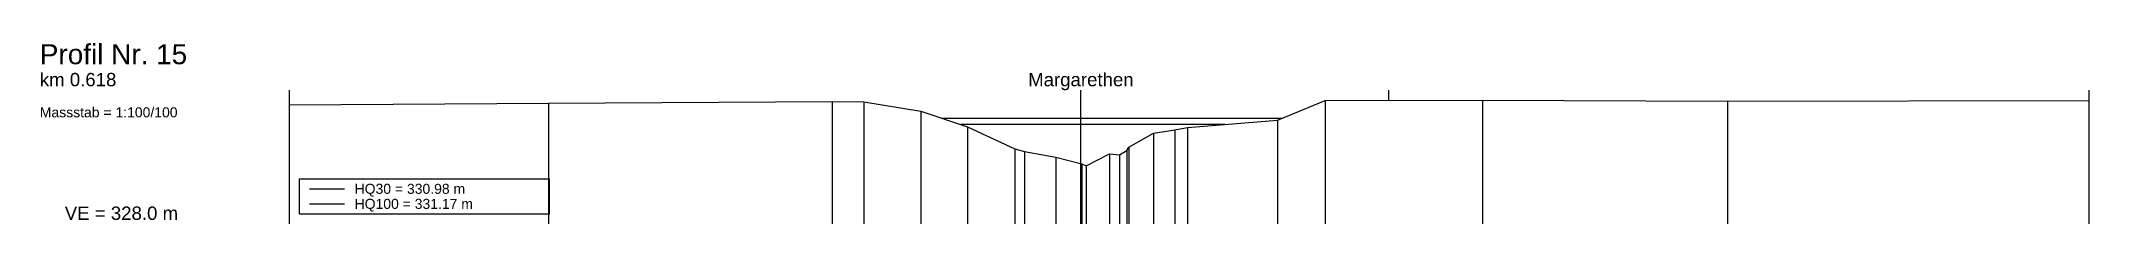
# Model space of a CAD drawing. Header units: millimetres. Extents: x -8 to 79, y -83 to 317.
# Drawn here: x -7.5 to 54, y 208 to 213.4 of the extents above; entities that cross this region are included whole.
import ezdxf
from ezdxf.enums import TextEntityAlignment as Align

# ---------------------------------------------------------------- set-up
doc = ezdxf.new("R2010")
doc.units = ezdxf.units.MM
doc.styles.get("Standard").update_dxf_attribs({"font": 'arial.ttf'})

msp = doc.modelspace()

# ---------------------------------------------------------------- texts
for s, height, p in [('Profil Nr. 15', 0.6, (-7.5, 212.6)), ('km 0.618', 0.4, (-7.5, 212)), ('Massstab = 1:100/100', 0.3, (-7.5, 211.1)), ('VE = 328.0 m', 0.4, (-6.75, 208))]:
    msp.add_text(s, height=height).set_placement(p, align=Align.BOTTOM_LEFT)
at = {"color": 1}
msp.add_text('Margarethen', height=0.4, dxfattribs=at).set_placement((23.755, 212), align=Align.BOTTOM_CENTER)
for s, p in [('HQ30 = 330.98 m', (1.95, 209.05)), ('HQ100 = 331.17 m', (1.95, 208.6))]:
    msp.add_text(s, height=0.3).set_placement(p, align=Align.MIDDLE_LEFT)

# ---------------------------------------------------------------- linework, layer by layer
at = {"layer": 'axis', "color": 1}
msp.add_line((23.755, 208), (23.755, 212), dxfattribs=at)
at = {"layer": 'frame'}
for p, q in [((0, 208), (0, 212)), ((54.021, 208), (54.021, 212)), ((0.3, 208.3), (0.3, 209.35)), ((0.3, 209.35), (7.8, 209.35)), ((7.8, 208.3), (7.8, 209.35)), ((0.3, 208.3), (7.8, 208.3))]:
    msp.add_line(p, q, dxfattribs=at)
at = {"layer": 'HQ100', "color": 3}
for p, q in [((19.575, 211.165), (29.794, 211.165)), ((0.6, 208.6), (1.65, 208.6))]:
    msp.add_line(p, q, dxfattribs=at)
at = {"layer": 'HQ30', "color": 2}
for p, q in [((20.137, 210.982), (28.078, 210.982)), ((0.6, 209.05), (1.65, 209.05))]:
    msp.add_line(p, q, dxfattribs=at)
at = {"layer": 'levee', "color": 1}
msp.add_line((33, 211.694), (33, 212), dxfattribs=at)
at = {"layer": 'marker', "color": 253}
for p, q in [((7.775, 211.61), (7.775, 208)), ((16.289, 211.66), (16.289, 208)), ((17.238, 211.65), (17.238, 208)), ((31.086, 211.69), (31.086, 208)), ((35.807, 211.7), (35.807, 208)), ((43.165, 211.67), (43.165, 208)), ((18.949, 211.37), (18.949, 208)), ((20.355, 210.91), (20.355, 208)), ((29.658, 211.11), (29.658, 208)), ((25.197, 210.3), (25.197, 208)), ((25.936, 210.72), (25.936, 208)), ((26.572, 210.82), (26.572, 208)), ((26.953, 210.89), (26.953, 208)), ((21.775, 210.25), (21.775, 208)), ((22.057, 210.17), (22.057, 208)), ((23.007, 210), (23.007, 208)), ((23.781, 209.8), (23.781, 208)), ((23.911, 209.74), (23.911, 208)), ((24.61, 210.1), (24.61, 208)), ((24.914, 210.07), (24.914, 208)), ((25.13, 210.2), (25.13, 208))]:
    msp.add_line(p, q, dxfattribs=at)
at = {"layer": 'profile'}
msp.add_lwpolyline([(0, 211.56), (7.775, 211.61), (16.289, 211.66), (17.238, 211.65), (18.949, 211.37), (20.355, 210.91), (21.775, 210.25), (22.057, 210.17), (23.007, 210), (23.781, 209.8), (23.911, 209.74), (24.61, 210.1), (24.914, 210.07), (25.13, 210.2), (25.197, 210.3), (25.936, 210.72), (26.572, 210.82), (26.953, 210.89), (29.658, 211.11), (31.086, 211.69), (35.807, 211.7), (43.165, 211.67), (54.021, 211.69)], dxfattribs=at)

msp.set_redraw_order([(e.dxf.handle, doc.entitydb.next_handle()) for e in msp.query("TEXT MTEXT ATTDEF DIMENSION ARC_DIMENSION")])  # texts and dimensions are drawn at this point

doc.saveas('drawing.dxf')
